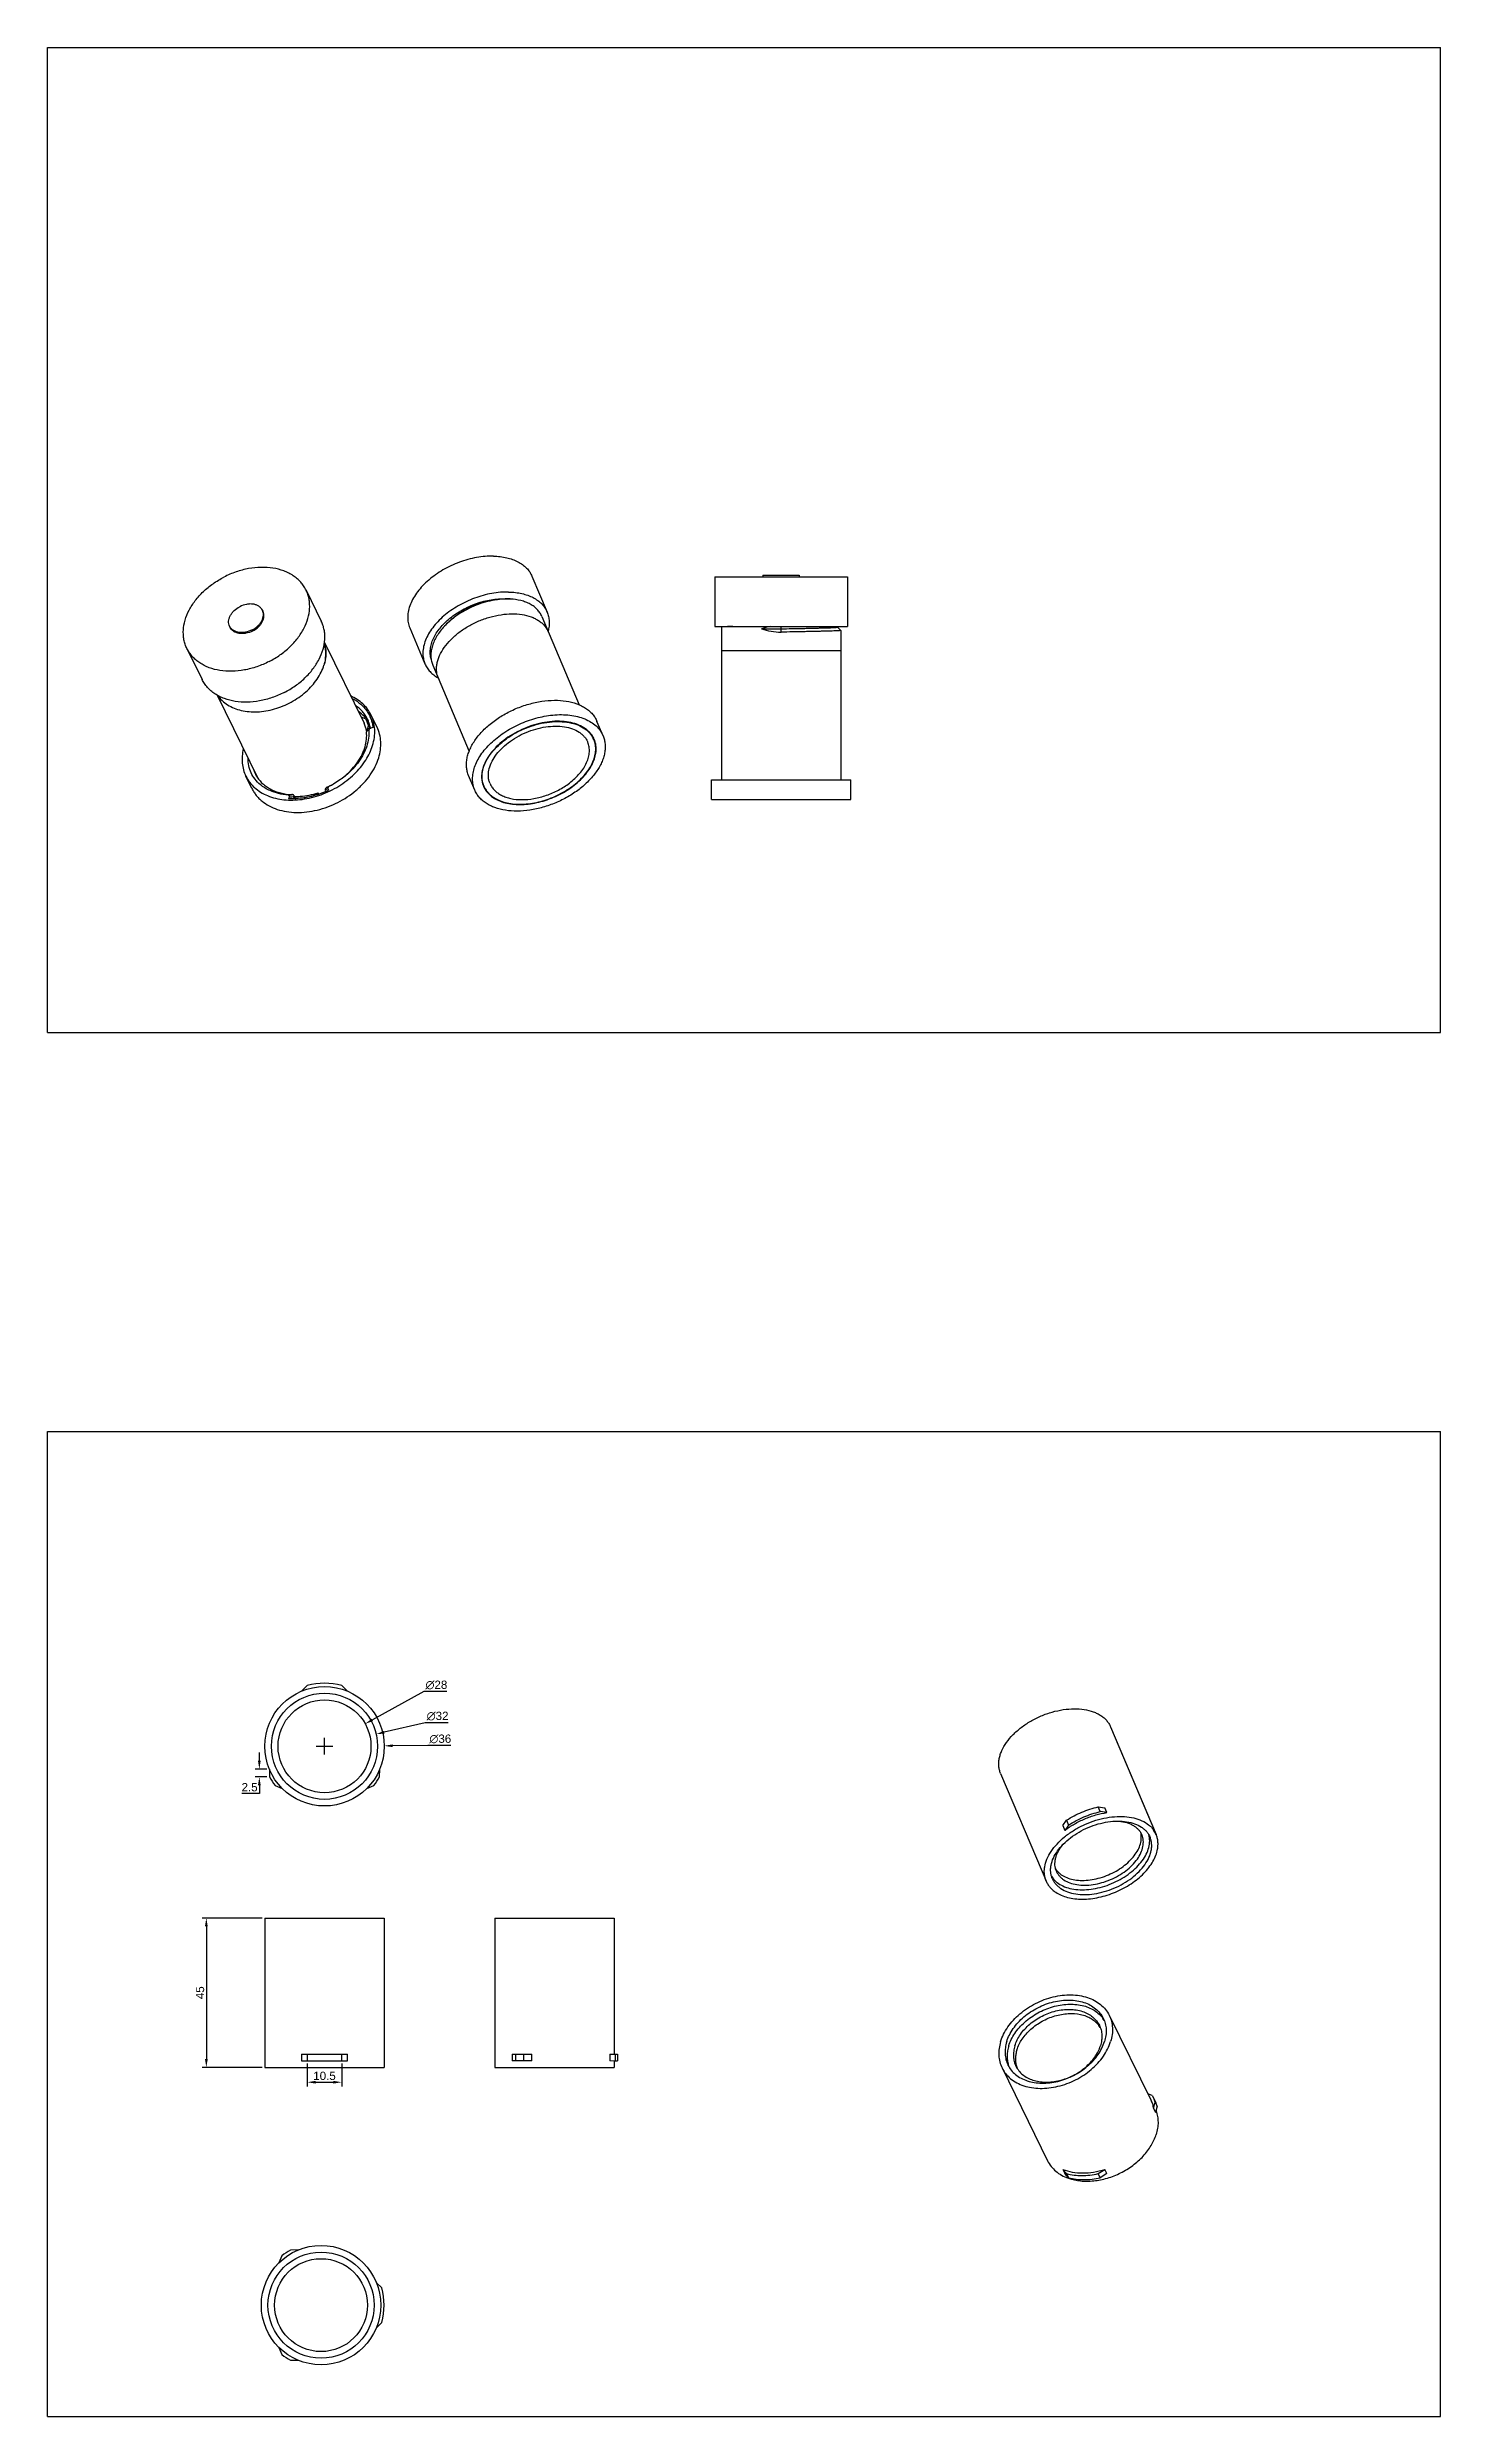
# Model space of a CAD drawing. Header units: millimetres. Extents: x 1074 to 3290, y 957 to 1671.
# Drawn here: x 1648 to 2068, y 957 to 1671 of the extents above; entities that cross this region are included whole.
import ezdxf

# ---------------------------------------------------------------- set-up
doc = ezdxf.new("R2010")
doc.units = ezdxf.units.MM
doc.layers.add('02___PRT_ALL_AXES', color=7, linetype='Continuous')
doc.layers.add('5.Thin line', color=7, linetype='Continuous', lineweight=0, true_color=0xc0c0c0)
doc.layers.add('Outline', color=7, linetype='Continuous', lineweight=30, true_color=0xffffff)
doc.layers.add('Outlines', color=7, linetype='Continuous', lineweight=30)
doc.styles.get("Standard").update_dxf_attribs({"font": 'arial.ttf'})
doc.dimstyles.new('ISO-25', dxfattribs={"dimscale": 0, "dimtxt": 2.5, "dimasz": 2.5, "dimexe": 1.254, "dimexo": 0.8, "dimtad": 1, "dimtoh": 1, "dimdec": 1, "dimrnd": 0.5, "dimdsep": 46, "dimtxsty": 'Standard', "dimcen": 2.5, "dimadec": 0, "dimazin": 0, "dimtfac": 1, "dimtdec": 1, "dimtofl": 0, "dimtmove": 0, "dimatfit": 3, "dimfxl": 1, "dimarcsym": 0})

msp = doc.modelspace()

# ---------------------------------------------------------------- blocks, each defined once
blk = doc.blocks.new('*D264')
at = {"layer": 'Defpoints', "color": 0, "transparency": 16777216}
for p in [(1713.87, 1106.89), (1696.25, 1061.89), (1713.87, 1061.89)]:
    blk.add_point(p, dxfattribs=at)
at = {"layer": 'Outline', "color": 0, "lineweight": -2, "transparency": 16777216}
for p, q in [((1713.07, 1106.89), (1694.99, 1106.89)), ((1696.25, 1104.39), (1696.25, 1064.39)), ((1713.07, 1061.89), (1694.99, 1061.89))]:
    blk.add_line(p, q, dxfattribs=at)
at = {"layer": 'Outline', "color": 0, "transparency": 16777216}
for points in [[(1695.83, 1104.39), (1696.67, 1104.39), (1696.25, 1106.89)], [(1695.83, 1064.39), (1696.67, 1064.39), (1696.25, 1061.89)]]:
    blk.add_solid(points, dxfattribs=at)
at = {"layer": 'Outline', "color": 0, "transparency": 16777216, "insert": (1694.35, 1084.39), "char_height": 2.5, "attachment_point": 5, "rotation": 90}
blk.add_mtext('45', dxfattribs=at)
blk = doc.blocks.new('*D265')
at = {"color": 0, "lineweight": -2, "transparency": 16777216}
for p, q in [((1726.68, 1063.09), (1726.68, 1056.16)), ((1729.18, 1057.42), (1734.56, 1057.42)), ((1737.06, 1063.09), (1737.06, 1056.16))]:
    blk.add_line(p, q, dxfattribs=at)
at = {"color": 0, "transparency": 16777216}
for points in [[(1729.18, 1057.83), (1729.18, 1057), (1726.68, 1057.42)], [(1734.56, 1057.83), (1734.56, 1057), (1737.06, 1057.42)]]:
    blk.add_solid(points, dxfattribs=at)
at = {"layer": 'Defpoints', "color": 0, "transparency": 16777216}
for p in [(1726.68, 1063.89), (1737.06, 1063.89), (1737.06, 1057.42)]:
    blk.add_point(p, dxfattribs=at)
at = {"color": 0, "transparency": 16777216, "insert": (1731.87, 1059.32), "char_height": 2.5, "attachment_point": 5}
blk.add_mtext('10.5', dxfattribs=at)
blk = doc.blocks.new('*D266')
at = {"color": 0, "lineweight": -2, "transparency": 16777216}
for p, q in [((1714.44, 1151.8), (1710.97, 1151.8)), ((1712.23, 1154.3), (1712.23, 1156.8)), ((1712.23, 1144.43), (1706.99, 1144.43)), ((1714.48, 1149.43), (1710.97, 1149.43)), ((1712.23, 1146.93), (1712.23, 1144.43))]:
    blk.add_line(p, q, dxfattribs=at)
at = {"color": 0, "transparency": 16777216}
for points in [[(1711.81, 1154.3), (1712.64, 1154.3), (1712.23, 1151.8)], [(1711.81, 1146.93), (1712.64, 1146.93), (1712.23, 1149.43)]]:
    blk.add_solid(points, dxfattribs=at)
at = {"layer": 'Defpoints', "color": 0, "transparency": 16777216}
for p in [(1715.24, 1151.8), (1712.23, 1149.43), (1715.28, 1149.43)]:
    blk.add_point(p, dxfattribs=at)
at = {"color": 0, "transparency": 16777216, "insert": (1709.29, 1146.33), "char_height": 2.5, "attachment_point": 5}
blk.add_mtext('2.5', dxfattribs=at)
blk = doc.blocks.new('*D268')
at = {"color": 0, "lineweight": -2, "transparency": 16777216}
for p, q in [((1729.37, 1158.68), (1734.37, 1158.68)), ((1731.87, 1156.18), (1731.87, 1161.18)), ((1763, 1158.92), (1752.37, 1158.84)), ((1769.93, 1158.92), (1763, 1158.92))]:
    blk.add_line(p, q, dxfattribs=at)
at = {"color": 0, "transparency": 16777216}
blk.add_solid([(1752.37, 1159.25), (1752.37, 1158.42), (1749.87, 1158.82)], dxfattribs=at)
at = {"layer": 'Defpoints', "color": 0, "transparency": 16777216}
for p in [(1713.87, 1158.55), (1749.87, 1158.82)]:
    blk.add_point(p, dxfattribs=at)
at = {"color": 0, "transparency": 16777216, "insert": (1766.78, 1160.89), "char_height": 2.5, "attachment_point": 5}
blk.add_mtext('∅36', dxfattribs=at)
blk = doc.blocks.new('*D269')
at = {"color": 0, "lineweight": -2, "transparency": 16777216}
for p, q in [((1762.2, 1165.79), (1749.88, 1162.91)), ((1769.1, 1165.79), (1762.2, 1165.79)), ((1729.37, 1158.68), (1734.37, 1158.68)), ((1731.87, 1156.18), (1731.87, 1161.18))]:
    blk.add_line(p, q, dxfattribs=at)
at = {"color": 0, "transparency": 16777216}
blk.add_solid([(1749.79, 1163.31), (1749.98, 1162.5), (1747.45, 1162.34)], dxfattribs=at)
at = {"layer": 'Defpoints', "color": 0, "transparency": 16777216}
for p in [(1747.45, 1162.34), (1716.29, 1155.03)]:
    blk.add_point(p, dxfattribs=at)
at = {"color": 0, "transparency": 16777216, "insert": (1765.96, 1167.77), "char_height": 2.5, "attachment_point": 5}
blk.add_mtext('∅32', dxfattribs=at)
blk = doc.blocks.new('*D270')
at = {"color": 0, "lineweight": -2, "transparency": 16777216}
for p, q in [((1761.82, 1175.18), (1746.32, 1166.64)), ((1768.75, 1175.18), (1761.82, 1175.18)), ((1729.37, 1158.68), (1734.37, 1158.68)), ((1731.87, 1156.18), (1731.87, 1161.18))]:
    blk.add_line(p, q, dxfattribs=at)
at = {"color": 0, "transparency": 16777216}
blk.add_solid([(1746.12, 1167.01), (1746.52, 1166.28), (1744.13, 1165.44)], dxfattribs=at)
at = {"layer": 'Defpoints', "color": 0, "transparency": 16777216}
for p in [(1744.13, 1165.44), (1719.61, 1151.93)]:
    blk.add_point(p, dxfattribs=at)
at = {"color": 0, "transparency": 16777216, "insert": (1765.6, 1177.15), "char_height": 2.5, "attachment_point": 5}
blk.add_mtext('∅28', dxfattribs=at)

# ---------------------------------------------------------------- dimensions: what is measured, and where the dimension line sits
for p1, p2, picture, middle in [((1719.61, 1151.93), (1744.13, 1165.44), '*D270', (1765.6, 1175.18)), ((1716.29, 1155.03), (1747.45, 1162.34), '*D269', (1762.2, 1165.79)), ((1713.87, 1158.55), (1749.87, 1158.82), '*D268', (1763, 1158.92))]:
    dim = msp.add_diameter_dim_2p(p1=p1, p2=p2, dimstyle='ISO-25', override={"dimscale": 1})
    dim.commit()
    dim.dimension.update_dxf_attribs({"geometry": picture, "text_midpoint": middle, "dimtype": 163})
dim = msp.add_linear_dim(base=(1712.23, 1149.43), p1=(1715.24, 1151.8), p2=(1715.28, 1149.43), angle=90, dimstyle='ISO-25', override={"dimscale": 1})
dim.commit()
dim.dimension.update_dxf_attribs({"geometry": '*D266', "text_midpoint": (1709.29, 1146.33)})
dim = msp.add_linear_dim(base=(1737.06, 1057.42), p1=(1726.68, 1063.89), p2=(1737.06, 1063.89), dimstyle='ISO-25', override={"dimscale": 1})
dim.commit()
dim.dimension.update_dxf_attribs({"geometry": '*D265', "text_midpoint": (1731.87, 1059.32)})
at = {"layer": 'Outline'}
dim = msp.add_linear_dim(base=(1696.25, 1061.89), p1=(1713.87, 1106.89), p2=(1713.87, 1061.89), angle=90, dimstyle='ISO-25', override={"dimscale": 1}, dxfattribs=at)
dim.commit()
dim.dimension.update_dxf_attribs({"geometry": '*D264', "text_midpoint": (1694.35, 1084.39)})

# ---------------------------------------------------------------- linework, layer by layer
at = {"color": 7, "linetype": 'Continuous'}
for p, q in [((1648.33, 1373.8), (1648.33, 1670.8)), ((1648.33, 1670.8), (2068.33, 1670.8)), ((2068.33, 1373.8), (2068.33, 1670.8)), ((1787.11, 1504.58), (1787.14, 1504.58)), ((1787.15, 1504.53), (1787.11, 1504.53)), ((1787.14, 1504.58), (1787.15, 1504.58)), ((1788.47, 1504.47), (1788.48, 1504.47)), ((1797.37, 1499.28), (1808.64, 1472.61)), ((1851.7, 1496.24), (1851.5, 1496.05)), ((1851.5, 1496.05), (1851.5, 1496.04)), ((1853.31, 1496.18), (1853.24, 1496.18)), ((1863.58, 1495.54), (1869.5, 1495.54)), ((1869.5, 1494.54), (1869.5, 1496.24)), ((1886.5, 1496.03), (1886.7, 1496.24)), ((1887.5, 1495.05), (1886.5, 1496.04)), ((1887.5, 1495.05), (1887.5, 1495.04)), ((1764.51, 1484.54), (1775.49, 1458.59)), ((1744.21, 1468.35), (1742.88, 1468.9)), ((1744.21, 1468.35), (1744.69, 1467.49)), ((1744.82, 1465.22), (1745.16, 1466.37)), ((1745.16, 1466.37), (1745.57, 1465.53)), ((1745.73, 1465.58), (1745.35, 1465.46)), ((1745.74, 1465.54), (1745.8, 1465.56)), ((1746.47, 1465.77), (1745.8, 1465.56)), ((1812.67, 1463.08), (1813.07, 1462.13)), ((1721.14, 1444.32), (1721.32, 1444.88)), ((1722.61, 1444.46), (1722.7, 1444.78)), ((1722.67, 1445.24), (1722.99, 1444.6)), ((1722.7, 1444.78), (1722.85, 1444.48)), ((1728.84, 1445.36), (1729.95, 1446.09)), ((1730.13, 1445.73), (1729.95, 1446.09)), ((1732.12, 1446.78), (1732.22, 1446.51)), ((1732.74, 1447.82), (1732.77, 1447.83)), ((1732.9, 1447.35), (1733.08, 1446.86)), ((1779.51, 1449.06), (1779.92, 1448.11)), ((1648.33, 1373.8), (2068.33, 1373.8)), ((1648.33, 956.61), (1648.33, 1253.61)), ((1648.33, 1253.61), (2068.33, 1253.61)), ((2068.33, 956.61), (2068.33, 1253.61)), ((1968.85, 1164.53), (1981.36, 1134.95)), ((1935.69, 1150.51), (1948.2, 1120.93)), ((1954.41, 1134.78), (1955.57, 1136.38)), ((1955.57, 1136.38), (1956.18, 1134.94)), ((1965.13, 1140.43), (1967.1, 1140.14)), ((1965.74, 1138.98), (1965.13, 1140.43)), ((1967.71, 1138.7), (1965.74, 1138.98)), ((1967.71, 1138.7), (1967.1, 1140.14)), ((1954.41, 1134.78), (1955.02, 1133.34)), ((1956.18, 1134.94), (1955.02, 1133.34)), ((1981.97, 1133.51), (1982.58, 1132.06)), ((1948.81, 1119.49), (1949.42, 1118.04)), ((1724.98, 1065.89), (1738.76, 1065.89)), ((1724.98, 1065.89), (1724.98, 1063.89)), ((1726.68, 1065.89), (1726.68, 1063.89)), ((1737.06, 1063.89), (1737.06, 1065.89)), ((1738.76, 1063.89), (1738.76, 1065.89)), ((1788.49, 1065.89), (1794.33, 1065.89)), ((1788.49, 1065.89), (1788.49, 1063.89)), ((1789.43, 1065.89), (1789.43, 1063.89)), ((1791.96, 1063.89), (1791.96, 1065.89)), ((1794.33, 1063.89), (1794.33, 1065.89)), ((1817.85, 1065.89), (1819.22, 1065.89)), ((1817.85, 1065.89), (1817.85, 1063.89)), ((1819.5, 1065.89), (1819.5, 1063.89)), ((1713.87, 1063.89), (1713.87, 1061.89)), ((1724.98, 1063.89), (1738.76, 1063.89)), ((1749.87, 1063.89), (1749.87, 1061.89)), ((1794.33, 1063.89), (1788.49, 1063.89)), ((1981.35, 1053.4), (1980.02, 1053.95)), ((1981.35, 1053.4), (1981.83, 1052.54)), ((1981.76, 1049.56), (1982.3, 1051.42)), ((1982.3, 1051.42), (1982.91, 1050.17)), ((1982.91, 1050.17), (1982.37, 1048.32)), ((1981.76, 1049.56), (1982.37, 1048.32)), ((1954.41, 1031.14), (1955.57, 1029.85)), ((1954.41, 1031.14), (1955.02, 1029.9)), ((1956.18, 1028.6), (1955.02, 1029.9)), ((1955.57, 1029.85), (1956.18, 1028.6)), ((1965.13, 1029.85), (1967.1, 1031.14)), ((1965.74, 1028.6), (1965.13, 1029.85)), ((1967.71, 1029.9), (1965.74, 1028.6)), ((1967.71, 1029.9), (1967.1, 1031.14)), ((1719.04, 1005.11), (1718.1, 1002.93)), ((1723.94, 1006.84), (1721.58, 1006.8)), ((1749.11, 995.39), (1747.46, 997.09)), ((1747.46, 983.32), (1749.11, 985.02)), ((1718.1, 977.48), (1719.04, 975.3)), ((1721.58, 973.61), (1723.94, 973.58)), ((1648.33, 956.61), (2068.33, 956.61))]:
    msp.add_line(p, q, dxfattribs=at)
for centre, radius, start, end in [((1786.29, 1485.3), 19.3, 87.54569, 89.72997), ((1786.33, 1486.28), 18.31, 85.40494, 87.42539), ((1786.35, 1487.03), 17.57, 85.29133, 87.4001), ((1786.4, 1487.25), 17.35, 83.16267, 85.39754), ((1786.46, 1488.27), 16.32, 82.1353, 85.32089), ((1786.49, 1488.03), 16.56, 82.27015, 83.11309), ((1860.11, 1322.29), 174.03, 91.70337, 92.23887), ((1735.26, 1462.87), 9.5, 11.57558, 26.0951), ((1785.54, 1324.32), 146.23, 106.00782, 106.28753), ((1735.77, 1463.11), 9.93, 19.12591, 26.12912), ((1794.05, 1273.19), 198.33, 104.09776, 104.28543), ((1752.46, 1443.09), 23.48, 107.62975, 108.24807), ((1736.4, 1461.88), 9.91, 21.73059, 26.13534), ((1800.51, 1252.94), 219.59, 104.24519, 104.44566), ((1806, 1460.85), 7.14, 13.6519, 16.21521), ((1719.57, 1455.93), 9.48, 198.59037, 206.12686), ((1719.54, 1455.92), 9.45, 206.14233, 210.38458), ((1719.76, 1457.2), 11.27, 229.97281, 230.23183), ((1716.77, 1504.75), 59.46, 273.97926, 275.31231), ((1716.12, 1503.46), 59.35, 274.86069, 276.27907), ((1717.3, 1505.24), 60.5, 273.81183, 275.14887), ((1722.51, 1444.36), 0.528, 13.54864, 26.08043), ((1722.01, 1470.8), 25.85, 292.90275, 294.89628), ((1723.29, 1469.53), 24.69, 291.18849, 293.3409), ((1721.05, 1472.53), 28.35, 293.23219, 295.10951), ((1681.06, 1557.39), 121.14, 295.14018, 295.25372), ((1723.31, 1469.61), 23.74, 292.81657, 293.39525), ((1722.03, 1470.53), 25.1, 295.25529, 296.68294), ((1722.62, 1471.22), 25.49, 293.46601, 294.81225), ((1785.77, 1452.3), 7.15, 209.75856, 212.59031), ((1785.84, 1452.35), 7.23, 212.59004, 214.87633), ((1972.92, 1048.16), 9.93, 19.12591, 26.12912), ((1973.53, 1046.92), 9.93, 19.12591, 26.12912), ((1730.83, 990.21), 19, 119.15301, 128.34699), ((1730.83, 990.21), 19, 344.15301, 15.84699), ((1730.83, 990.21), 19, 231.65301, 240.84699)]:
    msp.add_arc(centre, radius, start, end, dxfattribs=at)
for centre, major_axis, start_param, end_param in [((1869.5, 1478.54), (0, 18), 0.176345, 0.334896), ((1869.5, 1512.54), (17.82, -2.57), -1.762667, -1.427771)]:
    msp.add_ellipse(centre, major_axis=major_axis, ratio=1, start_param=start_param, end_param=end_param, dxfattribs=at)
for points, knots in [([(1764.01, 1486.42), (1763.87, 1486.89), (1763.69, 1487.88), (1763.73, 1489.42), (1764.06, 1491.02), (1764.67, 1492.63), (1765.56, 1494.24), (1766.71, 1495.82), (1768.09, 1497.34), (1769.7, 1498.77), (1771.49, 1500.09), (1774.09, 1501.69), (1776.92, 1502.96), (1779.86, 1503.86), (1782.06, 1504.33), (1784.24, 1504.59), (1785.68, 1504.62), (1786.38, 1504.6)], [0, 0, 0, 0, 0.045386, 0.092549, 0.142382, 0.195483, 0.252143, 0.312379, 0.375975, 0.442529, 0.511491, 0.582199, 0.725709, 0.797042, 0.867006, 0.934872, 1, 1, 1, 1]), ([(1787.79, 1504.5), (1786.91, 1504.54), (1785.1, 1504.5), (1782.37, 1504.11), (1779.59, 1503.4), (1776.85, 1502.39), (1774.22, 1501.11), (1771.76, 1499.58), (1769.55, 1497.85), (1768.24, 1496.56), (1767.64, 1495.89)], [0, 0, 0, 0, 0.116658, 0.239522, 0.366887, 0.496778, 0.627083, 0.755683, 0.880575, 1, 1, 1, 1]), ([(1768.09, 1496.39), (1768.65, 1497.03), (1769.89, 1498.25), (1771.98, 1499.88), (1774.3, 1501.33), (1776.79, 1502.54), (1779.38, 1503.49), (1782, 1504.16), (1784.58, 1504.53), (1786.29, 1504.57), (1787.11, 1504.53)], [0, 0, 0, 0, 0.119506, 0.244457, 0.373094, 0.503412, 0.633291, 0.76062, 0.883425, 1, 1, 1, 1]), ([(1797.37, 1499.28), (1797.21, 1499.66), (1796.81, 1500.4), (1796.01, 1501.39), (1795.03, 1502.26), (1793.86, 1503), (1792.54, 1503.61), (1790.52, 1504.23), (1788.9, 1504.45), (1787.79, 1504.5)], [0, 0, 0, 0, 0.107212, 0.216661, 0.330304, 0.449739, 0.576059, 0.709882, 1, 1, 1, 1]), ([(1767.64, 1495.89), (1766.85, 1495), (1765.8, 1493.59), (1764.78, 1491.56), (1764.25, 1490.08), (1763.95, 1488.61), (1763.89, 1487.19), (1764.06, 1485.82), (1764.34, 1484.96), (1764.51, 1484.54)], [0, 0, 0, 0, 0.288086, 0.421592, 0.547952, 0.667713, 0.781897, 0.892029, 1, 1, 1, 1]), ([(1853.24, 1496.18), (1853.11, 1496.18), (1852.87, 1496.17), (1852.53, 1496.15), (1852.24, 1496.13), (1851.99, 1496.12), (1851.82, 1496.1), (1851.71, 1496.09), (1851.64, 1496.08), (1851.59, 1496.07), (1851.55, 1496.06), (1851.52, 1496.06), (1851.51, 1496.05), (1851.5, 1496.05)], [0, 0, 0, 0, 0.222205, 0.417469, 0.585227, 0.725029, 0.836521, 0.881555, 0.919425, 0.950134, 0.973705, 0.990221, 1, 1, 1, 1]), ([(1869.5, 1495.54), (1870.59, 1495.56), (1872.74, 1495.6), (1875.38, 1495.65), (1877.4, 1495.69), (1878.82, 1495.72), (1880.14, 1495.75), (1881.37, 1495.79), (1882.49, 1495.82), (1883.48, 1495.85), (1884.23, 1495.87), (1884.76, 1495.89), (1885.1, 1495.91), (1885.41, 1495.92), (1885.68, 1495.94), (1885.91, 1495.96), (1886.1, 1495.97), (1886.26, 1495.99), (1886.36, 1496), (1886.43, 1496.01), (1886.46, 1496.02), (1886.48, 1496.02), (1886.49, 1496.03), (1886.5, 1496.03)], [0, 0, 0, 0, 0.192715, 0.37819, 0.466029, 0.549488, 0.627782, 0.700176, 0.765991, 0.824608, 0.875477, 0.897855, 0.918124, 0.936236, 0.952151, 0.96583, 0.977245, 0.986372, 0.993194, 0.995741, 0.997715, 0.999125, 1, 1, 1, 1]), ([(1887.5, 1495.04), (1887.5, 1495.04), (1887.49, 1495.03), (1887.47, 1495.02), (1887.45, 1495.02), (1887.39, 1495), (1887.29, 1494.99), (1887.14, 1494.98), (1886.95, 1494.96), (1886.71, 1494.94), (1886.43, 1494.93), (1886.12, 1494.91), (1885.76, 1494.9), (1885.2, 1494.88), (1884.42, 1494.85), (1883.37, 1494.82), (1882.19, 1494.79), (1880.88, 1494.76), (1879.47, 1494.73), (1877.96, 1494.7), (1876.37, 1494.66), (1874.71, 1494.63), (1872.41, 1494.59), (1870.67, 1494.56), (1869.5, 1494.54)], [0, 0, 0, 0, 0.000528, 0.00153, 0.003095, 0.005244, 0.011311, 0.019739, 0.03052, 0.043629, 0.059036, 0.076707, 0.096598, 0.118663, 0.1691, 0.227533, 0.2934, 0.366068, 0.444838, 0.528951, 0.617601, 0.709933, 0.805052, 1, 1, 1, 1]), ([(1740.07, 1474.64), (1740.52, 1474.41), (1741.38, 1473.92), (1742.56, 1473.04), (1743.61, 1472.06), (1744.51, 1470.97), (1745.26, 1469.78), (1745.84, 1468.51), (1746.26, 1467.17), (1746.42, 1466.24), (1746.47, 1465.77)], [0, 0, 0, 0, 0.132042, 0.260518, 0.386063, 0.509444, 0.63156, 0.753368, 0.875881, 1, 1, 1, 1]), ([(1744.83, 1468.33), (1744.63, 1468.74), (1744.17, 1469.54), (1743.32, 1470.64), (1742.32, 1471.63), (1741.56, 1472.21), (1741.17, 1472.48)], [0, 0, 0, 0, 0.24491, 0.491946, 0.74307, 1, 1, 1, 1]), ([(1733.3, 1448.1), (1735.04, 1448.98), (1737.48, 1450.58), (1740.22, 1453.21), (1741.92, 1455.34), (1743.24, 1457.58), (1744.14, 1459.89), (1744.61, 1462.2), (1744.61, 1463.74), (1744.53, 1464.48)], [0, 0, 0, 0, 0.277318, 0.411769, 0.541357, 0.665106, 0.782555, 0.893883, 1, 1, 1, 1]), ([(1745.21, 1464.88), (1745.26, 1464.11), (1745.2, 1462.52), (1744.64, 1460.14), (1743.65, 1457.77), (1742.24, 1455.47), (1740.46, 1453.3), (1737.62, 1450.61), (1735.1, 1448.97), (1733.32, 1448.08)], [0, 0, 0, 0, 0.106552, 0.218375, 0.336212, 0.460134, 0.589643, 0.723777, 1, 1, 1, 1]), ([(1745.27, 1467.33), (1744.87, 1467.97), (1743.92, 1469.19), (1742.73, 1470.18), (1742.08, 1470.62)], [0, 0, 0, 0, 0.492292, 1, 1, 1, 1]), ([(1744.53, 1464.68), (1744.53, 1464.66), (1744.52, 1464.59), (1744.52, 1464.53), (1744.53, 1464.48)], [0, 0, 0, 0, 0.268292, 1, 1, 1, 1]), ([(1745.11, 1465.38), (1745.03, 1465.36), (1744.88, 1465.29), (1744.69, 1465.12), (1744.57, 1464.92), (1744.53, 1464.76), (1744.53, 1464.68)], [0, 0, 0, 0, 0.258634, 0.510525, 0.756601, 1, 1, 1, 1]), ([(1745.73, 1465.58), (1745.64, 1466.06), (1745.41, 1467), (1745.04, 1467.9), (1744.83, 1468.33)], [0, 0, 0, 0, 0.502318, 1, 1, 1, 1]), ([(1745.8, 1465.56), (1745.71, 1465.53), (1745.55, 1465.46), (1745.35, 1465.3), (1745.23, 1465.1), (1745.21, 1464.95), (1745.21, 1464.88)], [0, 0, 0, 0, 0.275233, 0.543412, 0.785259, 1, 1, 1, 1]), ([(1712.51, 1448.57), (1711.93, 1449.06), (1710.87, 1450.15), (1709.68, 1452.09), (1708.96, 1454.25), (1708.81, 1455.77), (1708.81, 1456.54)], [0, 0, 0, 0, 0.252071, 0.498921, 0.746337, 1, 1, 1, 1]), ([(1711.39, 1451.14), (1711.63, 1450.73), (1712.18, 1449.94), (1713.17, 1448.87), (1714.33, 1447.94), (1715.65, 1447.15), (1717.1, 1446.5), (1719.23, 1445.84), (1720.92, 1445.61), (1722.07, 1445.56)], [0, 0, 0, 0, 0.113511, 0.228791, 0.346875, 0.468602, 0.594577, 0.725147, 1, 1, 1, 1]), ([(1715.45, 1446.75), (1714.92, 1446.99), (1713.91, 1447.52), (1712.98, 1448.18), (1712.55, 1448.54)], [0, 0, 0, 0, 0.508583, 1, 1, 1, 1]), ([(1720.89, 1445.43), (1719.93, 1445.51), (1718.07, 1445.79), (1716.28, 1446.38), (1715.45, 1446.75)], [0, 0, 0, 0, 0.51405, 1, 1, 1, 1]), ([(1721.32, 1444.88), (1721.33, 1444.92), (1721.35, 1444.98), (1721.35, 1445.09), (1721.33, 1445.18), (1721.28, 1445.27), (1721.21, 1445.34), (1721.12, 1445.39), (1721.01, 1445.42), (1720.93, 1445.43), (1720.89, 1445.43)], [0, 0, 0, 0, 0.127805, 0.249687, 0.366554, 0.481782, 0.600285, 0.725895, 0.859502, 1, 1, 1, 1]), ([(1732.23, 1446.48), (1730.45, 1445.71), (1726.81, 1444.57), (1722.99, 1444.24), (1721.14, 1444.32)], [0, 0, 0, 0, 0.511988, 1, 1, 1, 1]), ([(1722.27, 1445.55), (1722.26, 1445.55), (1722.19, 1445.55), (1722.12, 1445.56), (1722.07, 1445.56)], [0, 0, 0, 0, 0.227026, 1, 1, 1, 1]), ([(1722.65, 1445.27), (1722.63, 1445.31), (1722.59, 1445.38), (1722.5, 1445.47), (1722.39, 1445.52), (1722.31, 1445.54), (1722.27, 1445.55)], [0, 0, 0, 0, 0.262724, 0.511499, 0.754442, 1, 1, 1, 1]), ([(1722.61, 1444.46), (1724.22, 1444.46), (1727.52, 1444.84), (1730.67, 1445.85), (1732.22, 1446.51)], [0, 0, 0, 0, 0.489754, 1, 1, 1, 1]), ([(1722.73, 1444.99), (1722.72, 1445.02), (1722.71, 1445.11), (1722.69, 1445.21), (1722.65, 1445.27)], [0, 0, 0, 0, 0.262822, 1, 1, 1, 1]), ([(1722.7, 1444.78), (1722.71, 1444.79), (1722.73, 1444.86), (1722.73, 1444.94), (1722.73, 1444.99)], [0, 0, 0, 0, 0.242881, 1, 1, 1, 1]), ([(1722.76, 1445.02), (1723.35, 1445.01), (1725.78, 1445.05), (1728.2, 1445.53), (1729.95, 1446.09)], [0, 0, 0, 0, 0.242288, 1, 1, 1, 1]), ([(1732.52, 1447.73), (1732.45, 1447.69), (1732.32, 1447.61), (1732.16, 1447.43), (1732.08, 1447.21), (1732.07, 1447.06), (1732.08, 1446.98)], [0, 0, 0, 0, 0.259263, 0.509686, 0.754725, 1, 1, 1, 1]), ([(1732.08, 1446.98), (1732.08, 1446.96), (1732.09, 1446.9), (1732.1, 1446.83), (1732.12, 1446.78)], [0, 0, 0, 0, 0.268751, 1, 1, 1, 1]), ([(1733.32, 1448.08), (1733.24, 1448.04), (1733.09, 1447.95), (1732.95, 1447.79), (1732.88, 1447.65), (1732.86, 1447.51), (1732.88, 1447.41), (1732.9, 1447.35)], [0, 0, 0, 0, 0.284901, 0.55235, 0.674527, 0.788478, 1, 1, 1, 1]), ([(1955.02, 1133.34), (1955.93, 1134.03), (1957.87, 1135.31), (1961, 1136.87), (1964.3, 1138.03), (1966.57, 1138.53), (1967.71, 1138.7)], [0, 0, 0, 0, 0.247057, 0.5, 0.752943, 1, 1, 1, 1]), ([(1980.94, 1052.1), (1981.13, 1051.7), (1981.47, 1050.87), (1981.68, 1050), (1981.76, 1049.56)], [0, 0, 0, 0, 0.497668, 1, 1, 1, 1]), ([(1954.41, 1031.14), (1955.33, 1030.77), (1957.32, 1030.23), (1960.48, 1029.98), (1963.79, 1030.26), (1966, 1030.79), (1967.1, 1031.14)], [0, 0, 0, 0, 0.230136, 0.474957, 0.732696, 1, 1, 1, 1]), ([(1955.57, 1029.85), (1957.07, 1029.46), (1959.45, 1029.19), (1962.66, 1029.38), (1964.31, 1029.66), (1965.13, 1029.85)], [0, 0, 0, 0, 0.481585, 0.737026, 1, 1, 1, 1]), ([(1956.18, 1028.6), (1957.68, 1028.21), (1960.06, 1027.95), (1963.27, 1028.14), (1964.92, 1028.42), (1965.74, 1028.6)], [0, 0, 0, 0, 0.481585, 0.737026, 1, 1, 1, 1])]:
    msp.add_open_spline(points, degree=3, knots=knots, dxfattribs=at)
for points in [[(1955.57, 1136.38), (1957.03, 1137.33), (1960.12, 1138.95), (1963.44, 1140.04), (1965.13, 1140.43)], [(1956.18, 1134.94), (1957.64, 1135.89), (1960.73, 1137.51), (1964.05, 1138.59), (1965.74, 1138.98)]]:
    msp.add_open_spline(points, degree=3, dxfattribs=at)
at = {"layer": '02___PRT_ALL_AXES', "color": 7, "linetype": 'Continuous'}
for p, q in [((1726.31, 1507.21), (1730.88, 1497.89)), ((1794.42, 1511.39), (1798.99, 1500.57)), ((1849.5, 1511.24), (1849.5, 1496.24)), ((1849.5, 1511.24), (1889.5, 1511.24)), ((1864, 1511.74), (1864, 1511.24)), ((1864, 1511.74), (1875, 1511.74)), ((1875, 1511.74), (1875, 1511.24)), ((1889.5, 1511.24), (1889.5, 1496.24)), ((1713.14, 1501.14), (1713.29, 1500.82)), ((1703.26, 1496.29), (1703.42, 1495.98)), ((1757.58, 1495.81), (1762.15, 1484.99)), ((1797.37, 1499.28), (1808.64, 1472.61)), ((1849.5, 1496.24), (1889.5, 1496.24)), ((1851.5, 1496.04), (1851.5, 1450.04)), ((1887.5, 1495.04), (1887.5, 1450.04)), ((1690.4, 1489.59), (1694.97, 1480.27)), ((1731.85, 1491.38), (1743.79, 1467.05)), ((1851.5, 1489.04), (1887.5, 1489.04)), ((1764.51, 1484.54), (1766.19, 1480.58)), ((1699.53, 1475.53), (1711.82, 1450.48)), ((1744.69, 1467.49), (1745.3, 1466.24)), ((1747.71, 1465.88), (1745.87, 1469.61)), ((1815.84, 1463.3), (1814.01, 1467.63)), ((1812.67, 1463.08), (1813.07, 1462.13)), ((1813.19, 1462.18), (1813.18, 1462.19)), ((1813.2, 1462.16), (1813.19, 1462.18)), ((1710, 1447.38), (1708.17, 1451.11)), ((1777.15, 1446.94), (1775.32, 1451.27)), ((1848.5, 1450.04), (1890.5, 1450.04)), ((1848.5, 1444.04), (1848.5, 1450.04)), ((1890.5, 1444.04), (1890.5, 1450.04)), ((1779.8, 1448.07), (1779.8, 1448.06)), ((1779.8, 1448.06), (1779.81, 1448.05)), ((1848.5, 1444.04), (1890.5, 1444.04)), ((1968.85, 1164.53), (1982.58, 1132.06)), ((1948.2, 1120.93), (1948.81, 1119.49)), ((1951.39, 1118.97), (1951.4, 1118.96)), ((1968.43, 1077.58), (1980.94, 1052.1)), ((1713.87, 1065.89), (1713.87, 1063.89)), ((1819.22, 1063.89), (1819.22, 1061.89)), ((1936.11, 1061.72), (1949.84, 1033.75)), ((1981.83, 1052.54), (1982.44, 1051.29))]:
    msp.add_line(p, q, dxfattribs=at)
for centre, radius in [((1731.87, 1158.68), 16), ((1730.83, 990.21), 18), ((1730.83, 990.21), 16), ((1730.83, 990.21), 14)]:
    msp.add_circle(centre, radius, dxfattribs=at)
for centre, radius, start, end in [((1788.18, 1497.77), 11.47, 344.90699, 345.11817), ((1722.64, 1488.32), 9.61, 12.99651, 16.92386), ((1722.52, 1488.29), 9.74, 11.95354, 13.00422), ((1722.21, 1488.23), 10.05, 3.15565, 11.92944), ((1720.41, 1488.25), 11.86, 351.07946, 353.70043), ((1721.1, 1488.19), 11.16, 353.63828, 0.31234), ((1721.66, 1488.19), 10.61, 0.32315, 3.22934), ((1806.55, 1459.36), 7.08, 22.98712, 35.59918), ((1806.67, 1459.42), 7.08, 23.06, 35.67075), ((1806.71, 1459.44), 7.03, 16.97562, 22.78588), ((1806.55, 1459.39), 7.2, 10.73393, 16.95745), ((1786.38, 1450.83), 7.14, 190.2158, 202.72669), ((1976.05, 1129.3), 7.08, 22.98712, 35.59918), ((1956.5, 1122.76), 6.37, 210.19006, 216.57177), ((1959.41, 1070.06), 7.41, 31.56512, 36.89433), ((1959.67, 1071.73), 8.44, 30.88589, 35.56228), ((1946.09, 1065.07), 8.44, 196.71336, 201.32119), ((1947.58, 1064.25), 7.41, 195.38098, 200.63197)]:
    msp.add_arc(centre, radius, start, end, dxfattribs=at)
for points, knots in [([(1726.31, 1507.21), (1726.1, 1507.64), (1725.61, 1508.48), (1724.71, 1509.63), (1723.65, 1510.67), (1722.43, 1511.59), (1721.08, 1512.37), (1719.08, 1513.24), (1716.28, 1513.95), (1712.69, 1514.16), (1708.94, 1513.77), (1705.16, 1512.77), (1702.73, 1511.74), (1701.55, 1511.13)], [0, 0, 0, 0, 0.052012, 0.104494, 0.157883, 0.212563, 0.268839, 0.326934, 0.448866, 0.578605, 0.715074, 0.856357, 1, 1, 1, 1]), ([(1782.8, 1517.45), (1781.97, 1517.46), (1780.27, 1517.4), (1777.7, 1517.06), (1775.09, 1516.46), (1772.51, 1515.63), (1769.99, 1514.58), (1767.58, 1513.32), (1765.33, 1511.88), (1763.27, 1510.29), (1761.46, 1508.57), (1759.9, 1506.76), (1758.65, 1504.89), (1757.72, 1502.99), (1757.13, 1501.09), (1756.89, 1499.24), (1757.02, 1497.46), (1757.35, 1496.34), (1757.58, 1495.81)], [0, 0, 0, 0, 0.06609, 0.134875, 0.205686, 0.277761, 0.350285, 0.422425, 0.493364, 0.562334, 0.628655, 0.691774, 0.751307, 0.807093, 0.859245, 0.908201, 0.95475, 1, 1, 1, 1]), ([(1782.8, 1517.45), (1783.48, 1517.43), (1784.83, 1517.35), (1786.76, 1517.02), (1788.55, 1516.51), (1790.16, 1515.81), (1791.58, 1514.94), (1792.78, 1513.91), (1793.75, 1512.73), (1794.23, 1511.84), (1794.42, 1511.39)], [0, 0, 0, 0, 0.148996, 0.290689, 0.424745, 0.551222, 0.670661, 0.784128, 0.893223, 1, 1, 1, 1]), ([(1690.4, 1489.59), (1690.19, 1490.01), (1689.84, 1490.88), (1689.48, 1492.24), (1689.3, 1493.67), (1689.3, 1495.65), (1689.76, 1498.22), (1691, 1501.25), (1692.88, 1504.16), (1695.32, 1506.85), (1698.23, 1509.23), (1700.41, 1510.55), (1701.55, 1511.13)], [0, 0, 0, 0, 0.052271, 0.104986, 0.158559, 0.213358, 0.327563, 0.449247, 0.578594, 0.714722, 0.855936, 1, 1, 1, 1]), ([(1715.15, 1485.67), (1716.3, 1486.26), (1718.48, 1487.57), (1721.39, 1489.95), (1723.83, 1492.64), (1725.7, 1495.55), (1726.94, 1498.58), (1727.41, 1501.15), (1727.41, 1503.13), (1727.23, 1504.56), (1726.87, 1505.93), (1726.51, 1506.79), (1726.31, 1507.21)], [0, 0, 0, 0, 0.144064, 0.285278, 0.421406, 0.550753, 0.672437, 0.786642, 0.841441, 0.895014, 0.947729, 1, 1, 1, 1]), ([(1703.26, 1496.29), (1703.15, 1496.52), (1702.98, 1497.02), (1702.94, 1497.83), (1703.09, 1498.66), (1703.43, 1499.5), (1703.95, 1500.3), (1704.85, 1501.3), (1705.71, 1501.9), (1706.33, 1502.21)], [0, 0, 0, 0, 0.104877, 0.213166, 0.327506, 0.449332, 0.578831, 0.715119, 1, 1, 1, 1]), ([(1713.14, 1501.14), (1713.02, 1501.37), (1712.72, 1501.82), (1712.08, 1502.37), (1711.29, 1502.76), (1710.38, 1502.99), (1709.39, 1503.05), (1708, 1502.9), (1706.97, 1502.54), (1706.33, 1502.21)], [0, 0, 0, 0, 0.104397, 0.212397, 0.326743, 0.448847, 0.57877, 0.715434, 1, 1, 1, 1]), ([(1710.07, 1495.21), (1710.69, 1495.53), (1711.55, 1496.13), (1712.46, 1497.13), (1712.97, 1497.93), (1713.31, 1498.76), (1713.47, 1499.6), (1713.42, 1500.4), (1713.25, 1500.9), (1713.14, 1501.14)], [0, 0, 0, 0, 0.284881, 0.421169, 0.550668, 0.672494, 0.786834, 0.895123, 1, 1, 1, 1]), ([(1710.22, 1494.9), (1710.84, 1495.22), (1711.7, 1495.82), (1712.61, 1496.82), (1713.13, 1497.62), (1713.47, 1498.45), (1713.62, 1499.29), (1713.57, 1500.09), (1713.4, 1500.59), (1713.29, 1500.82)], [0, 0, 0, 0, 0.284881, 0.421169, 0.550668, 0.672494, 0.786834, 0.895123, 1, 1, 1, 1]), ([(1787.37, 1506.62), (1786.54, 1506.64), (1784.84, 1506.58), (1782.27, 1506.24), (1779.67, 1505.64), (1777.09, 1504.81), (1774.57, 1503.75), (1772.16, 1502.49), (1769.91, 1501.06), (1767.85, 1499.46), (1766.03, 1497.75), (1764.48, 1495.93), (1763.23, 1494.06), (1762.3, 1492.16), (1761.71, 1490.27), (1761.47, 1488.41), (1761.6, 1486.64), (1761.93, 1485.52), (1762.15, 1484.99)], [0, 0, 0, 0, 0.06609, 0.134875, 0.205686, 0.277761, 0.350285, 0.422425, 0.493364, 0.562334, 0.628655, 0.691774, 0.751307, 0.807093, 0.859245, 0.908201, 0.95475, 1, 1, 1, 1]), ([(1766.19, 1480.58), (1766.05, 1480.91), (1765.81, 1481.62), (1765.63, 1482.73), (1765.61, 1483.89), (1765.76, 1485.08), (1766.08, 1486.29), (1766.72, 1487.96), (1767.94, 1490.04), (1769.93, 1492.37), (1772.4, 1494.52), (1775.25, 1496.4), (1778.38, 1497.96), (1781.68, 1499.12), (1785.02, 1499.86), (1788.28, 1500.13), (1791.34, 1499.93), (1793.68, 1499.36), (1795.33, 1498.66), (1796.42, 1498.04), (1797.38, 1497.32), (1798.19, 1496.5), (1798.86, 1495.59), (1799.21, 1494.93), (1799.35, 1494.6)], [0, 0, 0, 0, 0.023689, 0.047741, 0.07247, 0.098159, 0.12502, 0.153195, 0.213671, 0.279614, 0.350234, 0.424234, 0.5, 0.575766, 0.649766, 0.720386, 0.786329, 0.846805, 0.87498, 0.901841, 0.92753, 0.952259, 0.976311, 1, 1, 1, 1]), ([(1787.37, 1506.62), (1788.06, 1506.61), (1789.4, 1506.52), (1791.34, 1506.2), (1793.12, 1505.69), (1794.74, 1504.99), (1796.16, 1504.12), (1797.36, 1503.09), (1798.32, 1501.9), (1798.8, 1501.02), (1798.99, 1500.57)], [0, 0, 0, 0, 0.148996, 0.290689, 0.424745, 0.551222, 0.670661, 0.784128, 0.893223, 1, 1, 1, 1]), ([(1798.99, 1500.57), (1799.18, 1500.14), (1799.46, 1499.24), (1799.65, 1497.81), (1799.59, 1496.32), (1799.4, 1495.32), (1799.27, 1494.82)], [0, 0, 0, 0, 0.239019, 0.482706, 0.73525, 1, 1, 1, 1]), ([(1710.07, 1495.21), (1709.43, 1494.88), (1708.4, 1494.52), (1707.01, 1494.38), (1706.02, 1494.44), (1705.11, 1494.67), (1704.33, 1495.06), (1703.69, 1495.6), (1703.38, 1496.05), (1703.26, 1496.29)], [0, 0, 0, 0, 0.284566, 0.42123, 0.551153, 0.673257, 0.787603, 0.895603, 1, 1, 1, 1]), ([(1710.22, 1494.9), (1709.58, 1494.57), (1708.55, 1494.21), (1707.16, 1494.07), (1706.17, 1494.13), (1705.27, 1494.36), (1704.48, 1494.75), (1703.84, 1495.29), (1703.53, 1495.74), (1703.42, 1495.98)], [0, 0, 0, 0, 0.284566, 0.42123, 0.551153, 0.673257, 0.787603, 0.895603, 1, 1, 1, 1]), ([(1719.73, 1476.35), (1720.87, 1476.93), (1723.05, 1478.25), (1725.97, 1480.63), (1728.41, 1483.32), (1730.28, 1486.23), (1731.52, 1489.26), (1731.99, 1491.82), (1731.98, 1493.81), (1731.8, 1495.23), (1731.44, 1496.6), (1731.09, 1497.47), (1730.88, 1497.89)], [0, 0, 0, 0, 0.144064, 0.285278, 0.421406, 0.550753, 0.672437, 0.786642, 0.841441, 0.895014, 0.947729, 1, 1, 1, 1]), ([(1715.15, 1485.67), (1713.98, 1485.06), (1711.55, 1484.03), (1707.77, 1483.04), (1704.02, 1482.64), (1700.42, 1482.86), (1697.63, 1483.56), (1695.63, 1484.43), (1694.27, 1485.22), (1693.06, 1486.13), (1692, 1487.17), (1691.1, 1488.32), (1690.61, 1489.16), (1690.4, 1489.59)], [0, 0, 0, 0, 0.143643, 0.284926, 0.421395, 0.551134, 0.673066, 0.731161, 0.787437, 0.842117, 0.895506, 0.947988, 1, 1, 1, 1]), ([(1731.83, 1491.15), (1731.99, 1490.65), (1732.22, 1489.59), (1732.31, 1487.96), (1732.15, 1486.27), (1731.88, 1485.16), (1731.7, 1484.6)], [0, 0, 0, 0, 0.239177, 0.484133, 0.737183, 1, 1, 1, 1]), ([(1732.13, 1486.41), (1732.1, 1486.26), (1732, 1485.65), (1731.84, 1485.05), (1731.7, 1484.6)], [0, 0, 0, 0, 0.246272, 1, 1, 1, 1]), ([(1719.73, 1476.35), (1718.55, 1475.74), (1716.12, 1474.71), (1712.35, 1473.71), (1708.59, 1473.31), (1705, 1473.53), (1702.21, 1474.24), (1700.2, 1475.11), (1698.85, 1475.89), (1697.63, 1476.81), (1696.57, 1477.85), (1695.67, 1479), (1695.19, 1479.84), (1694.97, 1480.27)], [0, 0, 0, 0, 0.143643, 0.284926, 0.421395, 0.551134, 0.673066, 0.731161, 0.787437, 0.842117, 0.895506, 0.947988, 1, 1, 1, 1]), ([(1699.71, 1475.42), (1700.09, 1474.87), (1700.99, 1473.84), (1702.65, 1472.56), (1704.6, 1471.57), (1707.57, 1470.64), (1710.86, 1470.38), (1714.23, 1470.74), (1716.83, 1471.34), (1719.39, 1472.23), (1722.65, 1473.79), (1725.62, 1475.85), (1728.11, 1478.33), (1729.67, 1480.32), (1730.89, 1482.41), (1731.48, 1483.87), (1731.7, 1484.6)], [0, 0, 0, 0, 0.050927, 0.103559, 0.158598, 0.216453, 0.340505, 0.406467, 0.474289, 0.543305, 0.612777, 0.749828, 0.816193, 0.880249, 0.941583, 1, 1, 1, 1]), ([(1762.15, 1484.99), (1762.33, 1484.56), (1762.78, 1483.72), (1763.68, 1482.59), (1764.79, 1481.59), (1765.64, 1481.04), (1766.09, 1480.79)], [0, 0, 0, 0, 0.238978, 0.482644, 0.735198, 1, 1, 1, 1]), ([(1745.88, 1469.61), (1745.57, 1470.22), (1744.85, 1471.41), (1743.44, 1472.97), (1741.72, 1474.29), (1740.43, 1474.99), (1739.75, 1475.29)], [0, 0, 0, 0, 0.24081, 0.485559, 0.737731, 1, 1, 1, 1]), ([(1775.32, 1451.27), (1775.16, 1451.66), (1774.88, 1452.49), (1774.67, 1453.78), (1774.65, 1455.13), (1774.82, 1456.52), (1775.19, 1457.93), (1775.95, 1459.88), (1777.37, 1462.31), (1779.69, 1465.03), (1782.56, 1467.53), (1785.89, 1469.73), (1789.55, 1471.55), (1793.4, 1472.91), (1797.3, 1473.76), (1801.1, 1474.08), (1804.66, 1473.85), (1807.39, 1473.18), (1809.32, 1472.36), (1810.59, 1471.64), (1811.71, 1470.8), (1812.66, 1469.84), (1813.44, 1468.79), (1813.84, 1468.02), (1814.01, 1467.63)], [0, 0, 0, 0, 0.023689, 0.047741, 0.07247, 0.098159, 0.12502, 0.153195, 0.213671, 0.279614, 0.350234, 0.424234, 0.5, 0.575766, 0.649766, 0.720386, 0.786329, 0.846805, 0.87498, 0.901841, 0.92753, 0.952259, 0.976311, 1, 1, 1, 1]), ([(1746.36, 1460.36), (1746.61, 1461.16), (1746.97, 1462.76), (1747.08, 1465.17), (1746.74, 1467.49), (1746.21, 1468.93), (1745.88, 1469.61)], [0, 0, 0, 0, 0.264427, 0.517083, 0.760916, 1, 1, 1, 1]), ([(1748.2, 1456.63), (1748.44, 1457.43), (1748.8, 1459.03), (1748.91, 1461.44), (1748.57, 1463.76), (1748.04, 1465.2), (1747.71, 1465.88)], [0, 0, 0, 0, 0.264427, 0.517083, 0.760916, 1, 1, 1, 1]), ([(1777.15, 1446.94), (1776.94, 1447.45), (1776.61, 1448.54), (1776.44, 1450.26), (1776.61, 1452.06), (1777.1, 1453.9), (1777.9, 1455.75), (1779, 1457.6), (1780.39, 1459.4), (1782.03, 1461.12), (1783.9, 1462.76), (1785.97, 1464.27), (1788.22, 1465.63), (1790.59, 1466.82), (1793.06, 1467.83), (1796.39, 1468.88), (1798.97, 1469.37), (1800.68, 1469.54)], [0, 0, 0, 0, 0.04544, 0.092017, 0.140711, 0.192264, 0.24713, 0.305491, 0.367295, 0.43229, 0.500068, 0.570099, 0.641765, 0.714384, 0.787242, 0.859615, 1, 1, 1, 1]), ([(1812.42, 1463.55), (1812.22, 1463.83), (1811.77, 1464.37), (1810.7, 1465.35), (1809.05, 1466.38), (1806.72, 1467.21), (1804.08, 1467.66), (1801.21, 1467.71), (1798.18, 1467.37), (1795.11, 1466.64), (1792.09, 1465.55), (1789.2, 1464.14), (1786.53, 1462.44), (1784.18, 1460.51), (1782.22, 1458.41), (1780.7, 1456.2), (1779.67, 1453.95), (1779.25, 1452.06), (1779.22, 1450.6), (1779.29, 1449.9), (1779.35, 1449.57)], [0, 0, 0, 0, 0.023719, 0.048129, 0.099744, 0.156041, 0.217343, 0.283334, 0.353226, 0.425894, 0.5, 0.574106, 0.646774, 0.716666, 0.782657, 0.843959, 0.900256, 0.951871, 0.976281, 1, 1, 1, 1]), ([(1779.92, 1448.11), (1779.78, 1448.43), (1779.55, 1449.1), (1779.37, 1450.16), (1779.33, 1451.26), (1779.5, 1452.8), (1780.1, 1454.8), (1781.38, 1457.13), (1783.18, 1459.39), (1785.43, 1461.49), (1788.06, 1463.38), (1790.98, 1464.98), (1794.09, 1466.24), (1797.28, 1467.11), (1800.45, 1467.58), (1803.49, 1467.62), (1806.29, 1467.22), (1808.76, 1466.4), (1810.51, 1465.36), (1811.64, 1464.34), (1812.1, 1463.78), (1812.31, 1463.49)], [0, 0, 0, 0, 0.023429, 0.047188, 0.071562, 0.096812, 0.150599, 0.209566, 0.273773, 0.342618, 0.415021, 0.489589, 0.564754, 0.638903, 0.710501, 0.778223, 0.841097, 0.898674, 0.95122, 0.975983, 1, 1, 1, 1]), ([(1781.76, 1448.89), (1781.63, 1449.19), (1781.42, 1449.81), (1781.26, 1450.8), (1781.25, 1451.83), (1781.43, 1453.27), (1782.05, 1455.13), (1783.32, 1457.3), (1785.08, 1459.37), (1787.28, 1461.28), (1789.81, 1462.96), (1792.6, 1464.34), (1795.53, 1465.37), (1798.5, 1466.02), (1801.4, 1466.27), (1804.11, 1466.09), (1806.55, 1465.49), (1808.32, 1464.64), (1809.48, 1463.77), (1810.21, 1463.04), (1810.8, 1462.24), (1811.11, 1461.65), (1811.23, 1461.35)], [0, 0, 0, 0, 0.023692, 0.04775, 0.072483, 0.098177, 0.15313, 0.213617, 0.279573, 0.350206, 0.42422, 0.5, 0.57578, 0.649794, 0.720427, 0.786383, 0.84687, 0.901823, 0.927517, 0.95225, 0.976308, 1, 1, 1, 1]), ([(1800.68, 1469.54), (1801.56, 1469.62), (1803.28, 1469.71), (1805.8, 1469.56), (1808.15, 1469.14), (1810.28, 1468.45), (1812.16, 1467.51), (1813.74, 1466.33), (1815, 1464.93), (1815.6, 1463.85), (1815.84, 1463.3)], [0, 0, 0, 0, 0.151622, 0.295939, 0.432051, 0.559564, 0.67872, 0.790513, 0.896759, 1, 1, 1, 1]), ([(1707.41, 1459.37), (1707.24, 1458.65), (1707.01, 1457.21), (1707.01, 1455.06), (1707.38, 1453.01), (1707.87, 1451.72), (1708.17, 1451.11)], [0, 0, 0, 0, 0.262172, 0.514291, 0.759093, 1, 1, 1, 1]), ([(1744.31, 1455.97), (1744.75, 1456.67), (1745.54, 1458.09), (1746.13, 1459.6), (1746.36, 1460.36)], [0, 0, 0, 0, 0.510917, 1, 1, 1, 1]), ([(1815.84, 1463.3), (1816, 1462.9), (1816.28, 1462.08), (1816.49, 1460.78), (1816.51, 1459.43), (1816.34, 1458.05), (1815.97, 1456.63), (1815.22, 1454.68), (1813.79, 1452.26), (1811.47, 1449.54), (1808.6, 1447.03), (1805.27, 1444.83), (1801.61, 1443.02), (1797.76, 1441.66), (1793.86, 1440.8), (1790.06, 1440.49), (1786.5, 1440.72), (1783.77, 1441.39), (1781.84, 1442.2), (1780.57, 1442.92), (1779.45, 1443.77), (1778.5, 1444.72), (1777.72, 1445.78), (1777.32, 1446.55), (1777.15, 1446.94)], [0, 0, 0, 0, 0.023689, 0.047741, 0.07247, 0.098159, 0.12502, 0.153195, 0.213671, 0.279614, 0.350234, 0.424234, 0.5, 0.575766, 0.649766, 0.720386, 0.786329, 0.846805, 0.87498, 0.901841, 0.92753, 0.952259, 0.976311, 1, 1, 1, 1]), ([(1782.72, 1444.65), (1783.25, 1444.3), (1784.42, 1443.67), (1786.38, 1443.03), (1788.55, 1442.64), (1790.89, 1442.52), (1793.34, 1442.68), (1795.87, 1443.1), (1798.4, 1443.78), (1800.9, 1444.7), (1803.3, 1445.85), (1805.56, 1447.2), (1807.62, 1448.71), (1809.44, 1450.37), (1810.98, 1452.13), (1812.22, 1453.95), (1813.12, 1455.81), (1813.49, 1457.08), (1813.61, 1457.71)], [0, 0, 0, 0, 0.050646, 0.105098, 0.163499, 0.225657, 0.291111, 0.359204, 0.429132, 0.5, 0.570868, 0.640796, 0.708889, 0.774343, 0.836501, 0.894902, 0.949354, 1, 1, 1, 1]), ([(1782.79, 1444.74), (1783.31, 1444.39), (1784.48, 1443.77), (1786.42, 1443.12), (1788.58, 1442.73), (1790.9, 1442.61), (1793.35, 1442.76), (1795.86, 1443.18), (1798.38, 1443.86), (1800.87, 1444.78), (1803.26, 1445.92), (1805.5, 1447.26), (1807.55, 1448.77), (1809.37, 1450.42), (1810.9, 1452.17), (1812.13, 1453.99), (1813.02, 1455.83), (1813.38, 1457.1), (1813.49, 1457.72)], [0, 0, 0, 0, 0.050608, 0.105027, 0.163407, 0.225559, 0.291022, 0.359137, 0.429096, 0.5, 0.570904, 0.640863, 0.708978, 0.774441, 0.836593, 0.894973, 0.949392, 1, 1, 1, 1]), ([(1805.69, 1449.02), (1806.28, 1449.47), (1807.38, 1450.4), (1808.83, 1451.92), (1810.02, 1453.51), (1810.92, 1455.14), (1811.51, 1456.78), (1811.78, 1458.38), (1811.7, 1459.93), (1811.42, 1460.9), (1811.23, 1461.35)], [0, 0, 0, 0, 0.152446, 0.297827, 0.434913, 0.563029, 0.68221, 0.793361, 0.898362, 1, 1, 1, 1]), ([(1813.49, 1457.72), (1813.56, 1458.11), (1813.65, 1458.87), (1813.63, 1460.01), (1813.45, 1461.1), (1813.22, 1461.8), (1813.07, 1462.13)], [0, 0, 0, 0, 0.261406, 0.513276, 0.758438, 1, 1, 1, 1]), ([(1813.61, 1457.71), (1813.7, 1458.22), (1813.8, 1459.23), (1813.72, 1460.25), (1813.63, 1460.73)], [0, 0, 0, 0, 0.511378, 1, 1, 1, 1]), ([(1708.17, 1451.11), (1708.49, 1450.46), (1709.26, 1449.22), (1710.77, 1447.6), (1712.61, 1446.24), (1715.51, 1444.78), (1718.86, 1444), (1722.39, 1443.86), (1725.19, 1444.08), (1728.03, 1444.63), (1731.79, 1445.78), (1735.38, 1447.51), (1738.62, 1449.76), (1741.5, 1452.24), (1743.32, 1454.42), (1744.31, 1455.97)], [0, 0, 0, 0, 0.050459, 0.101829, 0.154904, 0.210276, 0.328769, 0.39218, 0.457929, 0.525569, 0.594541, 0.733739, 0.80281, 0.870609, 1, 1, 1, 1]), ([(1710, 1447.38), (1710.18, 1447.02), (1710.57, 1446.31), (1711.28, 1445.32), (1712.1, 1444.41), (1713.35, 1443.28), (1715.17, 1442.07), (1717.67, 1441.02), (1720.45, 1440.36), (1723.44, 1440.11), (1726.55, 1440.28), (1729.72, 1440.85), (1732.87, 1441.82), (1736.92, 1443.59), (1740.61, 1446.02), (1743.72, 1449), (1745.67, 1451.41), (1747.19, 1453.95), (1747.92, 1455.73), (1748.2, 1456.63)], [0, 0, 0, 0, 0.025311, 0.050767, 0.076509, 0.102666, 0.156586, 0.213255, 0.272983, 0.335752, 0.401263, 0.46899, 0.538248, 0.608243, 0.746853, 0.814098, 0.878982, 0.941027, 1, 1, 1, 1]), ([(1779.81, 1448.05), (1779.95, 1447.71), (1780.29, 1447.06), (1780.96, 1446.15), (1781.77, 1445.34), (1782.39, 1444.87), (1782.72, 1444.65)], [0, 0, 0, 0, 0.241438, 0.486559, 0.738466, 1, 1, 1, 1]), ([(1779.92, 1448.11), (1780.06, 1447.78), (1780.39, 1447.13), (1781.05, 1446.23), (1781.85, 1445.42), (1782.46, 1444.96), (1782.79, 1444.74)], [0, 0, 0, 0, 0.241562, 0.486724, 0.738594, 1, 1, 1, 1]), ([(1781.76, 1448.89), (1781.92, 1448.52), (1782.31, 1447.8), (1783.1, 1446.84), (1784.09, 1446), (1785.26, 1445.3), (1786.59, 1444.75), (1788.61, 1444.19), (1790.22, 1444.05), (1791.32, 1444.04)], [0, 0, 0, 0, 0.106361, 0.21514, 0.328416, 0.447844, 0.574483, 0.708845, 1, 1, 1, 1]), ([(1791.32, 1444.04), (1792.56, 1444.03), (1795.1, 1444.27), (1798.84, 1445.26), (1802.44, 1446.83), (1804.66, 1448.24), (1805.69, 1449.02)], [0, 0, 0, 0, 0.239436, 0.492047, 0.748776, 1, 1, 1, 1]), ([(1935.69, 1150.51), (1935.55, 1150.85), (1935.31, 1151.55), (1935.13, 1152.66), (1935.11, 1153.82), (1935.26, 1155.01), (1935.58, 1156.22), (1936.22, 1157.89), (1937.45, 1159.97), (1939.43, 1162.3), (1941.9, 1164.45), (1944.75, 1166.34), (1947.88, 1167.89), (1951.18, 1169.06), (1954.53, 1169.79), (1957.78, 1170.06), (1960.84, 1169.86), (1963.18, 1169.29), (1964.83, 1168.59), (1965.92, 1167.97), (1966.88, 1167.25), (1967.69, 1166.43), (1968.36, 1165.53), (1968.71, 1164.87), (1968.85, 1164.53)], [0, 0, 0, 0, 0.023689, 0.047741, 0.07247, 0.098159, 0.12502, 0.153195, 0.213671, 0.279614, 0.350234, 0.424234, 0.5, 0.575766, 0.649766, 0.720386, 0.786329, 0.846805, 0.87498, 0.901841, 0.92753, 0.952259, 0.976311, 1, 1, 1, 1]), ([(1949.42, 1118.04), (1949.28, 1118.37), (1949.06, 1119.04), (1948.87, 1120.1), (1948.83, 1121.2), (1949, 1122.74), (1949.6, 1124.73), (1950.88, 1127.07), (1952.68, 1129.32), (1954.93, 1131.43), (1957.56, 1133.31), (1960.48, 1134.91), (1963.59, 1136.17), (1966.79, 1137.05), (1969.95, 1137.52), (1972.99, 1137.55), (1975.79, 1137.16), (1978.26, 1136.34), (1980.01, 1135.3), (1981.14, 1134.28), (1981.61, 1133.71), (1981.81, 1133.42)], [0, 0, 0, 0, 0.023429, 0.047188, 0.071562, 0.096812, 0.150599, 0.209566, 0.273773, 0.342618, 0.415021, 0.489589, 0.564754, 0.638903, 0.710501, 0.778223, 0.841097, 0.898674, 0.95122, 0.975983, 1, 1, 1, 1]), ([(1951.26, 1118.82), (1951.13, 1119.12), (1950.92, 1119.75), (1950.76, 1120.74), (1950.75, 1121.77), (1950.93, 1123.21), (1951.55, 1125.07), (1952.82, 1127.23), (1954.58, 1129.3), (1956.78, 1131.21), (1959.31, 1132.89), (1962.1, 1134.27), (1965.03, 1135.31), (1968, 1135.96), (1970.9, 1136.2), (1973.61, 1136.02), (1976.05, 1135.43), (1977.82, 1134.58), (1978.98, 1133.7), (1979.71, 1132.98), (1980.3, 1132.17), (1980.61, 1131.58), (1980.73, 1131.28)], [0, 0, 0, 0, 0.023692, 0.04775, 0.072483, 0.098177, 0.15313, 0.213617, 0.279573, 0.350206, 0.42422, 0.5, 0.57578, 0.649794, 0.720427, 0.786383, 0.84687, 0.901823, 0.927517, 0.95225, 0.976308, 1, 1, 1, 1]), ([(1971.29, 1136.12), (1972.1, 1136.05), (1973.28, 1135.83), (1974.75, 1135.3), (1975.71, 1134.81), (1976.56, 1134.23), (1977.28, 1133.55), (1977.87, 1132.79), (1978.16, 1132.24), (1978.28, 1131.95)], [0, 0, 0, 0, 0.28641, 0.419236, 0.545261, 0.665118, 0.779844, 0.890907, 1, 1, 1, 1]), ([(1951.26, 1118.82), (1951.39, 1118.52), (1951.69, 1117.94), (1952.29, 1117.13), (1953.01, 1116.41), (1954.17, 1115.53), (1955.94, 1114.68), (1958.38, 1114.08), (1961.09, 1113.91), (1963.99, 1114.15), (1966.96, 1114.8), (1969.89, 1115.84), (1972.68, 1117.22), (1975.22, 1118.89), (1977.41, 1120.8), (1979.17, 1122.88), (1980.45, 1125.04), (1981.07, 1126.9), (1981.25, 1128.34), (1981.23, 1129.37), (1981.07, 1130.36), (1980.86, 1130.98), (1980.73, 1131.28)], [0, 0, 0, 0, 0.023692, 0.04775, 0.072483, 0.098177, 0.15313, 0.213617, 0.279573, 0.350206, 0.42422, 0.5, 0.57578, 0.649794, 0.720427, 0.786383, 0.84687, 0.901823, 0.927517, 0.95225, 0.976308, 1, 1, 1, 1]), ([(1951.4, 1118.96), (1951.59, 1118.71), (1952, 1118.23), (1952.98, 1117.36), (1954.5, 1116.47), (1956.62, 1115.76), (1959.03, 1115.4), (1961.63, 1115.41), (1964.35, 1115.77), (1967.11, 1116.48), (1969.81, 1117.52), (1972.36, 1118.84), (1974.69, 1120.42), (1976.73, 1122.19), (1978.39, 1124.1), (1979.64, 1126.1), (1980.42, 1128.12), (1980.66, 1129.81), (1980.59, 1131.08), (1980.47, 1131.69), (1980.38, 1131.98)], [0, 0, 0, 0, 0.023905, 0.048553, 0.100793, 0.157878, 0.220063, 0.286952, 0.357666, 0.430995, 0.505526, 0.579757, 0.652208, 0.721534, 0.786638, 0.846814, 0.901904, 0.952463, 0.976501, 1, 1, 1, 1]), ([(1952.49, 1121.05), (1952.37, 1121.33), (1952.18, 1121.93), (1952.04, 1122.88), (1952.06, 1123.87), (1952.23, 1124.88), (1952.55, 1125.92), (1953.19, 1127.33), (1953.86, 1128.34), (1954.37, 1128.97)], [0, 0, 0, 0, 0.109093, 0.220156, 0.334882, 0.454739, 0.580764, 0.71359, 1, 1, 1, 1]), ([(1952.24, 1121.79), (1952.38, 1121.55), (1952.7, 1121.1), (1953.49, 1120.28), (1954.75, 1119.41), (1956.56, 1118.69), (1958.63, 1118.28), (1960.91, 1118.2), (1963.31, 1118.45), (1965.77, 1119.02), (1968.18, 1119.88), (1970.49, 1121.01), (1972.6, 1122.38), (1974.46, 1123.93), (1975.99, 1125.62), (1977.14, 1127.39), (1977.89, 1129.19), (1978.14, 1130.7), (1978.09, 1131.84), (1977.99, 1132.38), (1977.92, 1132.65)], [0, 0, 0, 0, 0.023655, 0.047898, 0.099024, 0.154866, 0.215918, 0.281935, 0.35212, 0.425285, 0.5, 0.574715, 0.64788, 0.718065, 0.784082, 0.845134, 0.900976, 0.952102, 0.976345, 1, 1, 1, 1]), ([(1952.49, 1121.05), (1952.6, 1120.78), (1952.87, 1120.27), (1953.39, 1119.57), (1954.03, 1118.93), (1955.04, 1118.16), (1956.59, 1117.42), (1958.72, 1116.9), (1961.1, 1116.74), (1963.63, 1116.95), (1966.23, 1117.52), (1968.8, 1118.43), (1971.24, 1119.64), (1973.45, 1121.11), (1975.37, 1122.78), (1976.92, 1124.59), (1978.03, 1126.48), (1978.57, 1128.11), (1978.73, 1129.37), (1978.72, 1130.27), (1978.57, 1131.14), (1978.39, 1131.69), (1978.28, 1131.95)], [0, 0, 0, 0, 0.023692, 0.04775, 0.072483, 0.098177, 0.15313, 0.213617, 0.279573, 0.350206, 0.42422, 0.5, 0.57578, 0.649794, 0.720427, 0.786383, 0.84687, 0.901823, 0.927517, 0.95225, 0.976308, 1, 1, 1, 1]), ([(1982.99, 1127.66), (1983.06, 1128.04), (1983.15, 1128.81), (1983.13, 1129.94), (1982.95, 1131.04), (1982.72, 1131.73), (1982.58, 1132.06)], [0, 0, 0, 0, 0.261406, 0.513276, 0.758438, 1, 1, 1, 1]), ([(1952.29, 1114.67), (1952.81, 1114.32), (1953.98, 1113.7), (1955.92, 1113.05), (1958.08, 1112.66), (1960.4, 1112.55), (1962.85, 1112.7), (1965.36, 1113.12), (1967.88, 1113.79), (1970.37, 1114.71), (1972.76, 1115.85), (1975, 1117.19), (1977.05, 1118.7), (1978.87, 1120.35), (1980.4, 1122.1), (1981.63, 1123.92), (1982.52, 1125.77), (1982.88, 1127.04), (1982.99, 1127.66)], [0, 0, 0, 0, 0.050608, 0.105027, 0.163407, 0.225559, 0.291022, 0.359137, 0.429096, 0.5, 0.570904, 0.640863, 0.708978, 0.774441, 0.836593, 0.894973, 0.949392, 1, 1, 1, 1]), ([(1949.42, 1118.04), (1949.56, 1117.71), (1949.89, 1117.06), (1950.55, 1116.17), (1951.35, 1115.36), (1951.96, 1114.89), (1952.29, 1114.67)], [0, 0, 0, 0, 0.241562, 0.486724, 0.738594, 1, 1, 1, 1]), ([(1935.69, 1069.65), (1935.93, 1070.42), (1936.55, 1071.95), (1937.86, 1074.13), (1939.52, 1076.19), (1942.19, 1078.74), (1945.36, 1080.83), (1948.82, 1082.35), (1951.52, 1083.18), (1954.24, 1083.67), (1956.91, 1083.81), (1959.47, 1083.6), (1961.85, 1083.03), (1964, 1082.13), (1965.85, 1080.9), (1967.37, 1079.39), (1968.13, 1078.2), (1968.43, 1077.58)], [0, 0, 0, 0, 0.058982, 0.121036, 0.185929, 0.253184, 0.391815, 0.46182, 0.531088, 0.598825, 0.664345, 0.727124, 0.786861, 0.843538, 0.897466, 0.949301, 1, 1, 1, 1]), ([(1937.53, 1069.65), (1937.74, 1070.33), (1938.3, 1071.7), (1939.46, 1073.63), (1940.94, 1075.46), (1943.31, 1077.73), (1946.12, 1079.59), (1949.21, 1080.94), (1951.61, 1081.67), (1954.02, 1082.11), (1956.39, 1082.24), (1958.67, 1082.05), (1960.79, 1081.55), (1962.69, 1080.74), (1964.34, 1079.65), (1965.69, 1078.31), (1966.36, 1077.25), (1966.63, 1076.7)], [0, 0, 0, 0, 0.058982, 0.121035, 0.185928, 0.253183, 0.391813, 0.461818, 0.531085, 0.598823, 0.664343, 0.727122, 0.78686, 0.843537, 0.897466, 0.949301, 1, 1, 1, 1]), ([(1938.14, 1068.41), (1938.34, 1069.06), (1938.87, 1070.35), (1939.95, 1072.2), (1941.32, 1073.96), (1943.53, 1076.16), (1946.16, 1078), (1949.05, 1079.39), (1951.31, 1080.19), (1953.62, 1080.72), (1956.6, 1081.05), (1959.52, 1080.83), (1962.17, 1080.02), (1963.9, 1079.15), (1965.39, 1078.03), (1966.19, 1077.12), (1966.54, 1076.64)], [0, 0, 0, 0, 0.058379, 0.119666, 0.183666, 0.249973, 0.386918, 0.456352, 0.525346, 0.593167, 0.659152, 0.783312, 0.84124, 0.896352, 0.949044, 1, 1, 1, 1]), ([(1939.98, 1068.41), (1940.17, 1069), (1940.65, 1070.2), (1941.67, 1071.89), (1942.96, 1073.49), (1945.04, 1075.48), (1947.5, 1077.1), (1950.2, 1078.28), (1952.3, 1078.93), (1954.41, 1079.31), (1956.49, 1079.42), (1958.48, 1079.25), (1960.33, 1078.82), (1962, 1078.11), (1963.44, 1077.16), (1964.62, 1075.98), (1965.21, 1075.06), (1965.45, 1074.58)], [0, 0, 0, 0, 0.058982, 0.121035, 0.185928, 0.253183, 0.391813, 0.461818, 0.531085, 0.598823, 0.664343, 0.727122, 0.78686, 0.843537, 0.897466, 0.949301, 1, 1, 1, 1]), ([(1940.59, 1067.17), (1940.95, 1068.32), (1941.8, 1070), (1943.35, 1071.99), (1945.26, 1073.91), (1948.11, 1075.91), (1951.33, 1077.27), (1954.01, 1077.91), (1956.61, 1078.22), (1959.15, 1078.06), (1961.47, 1077.38), (1963, 1076.65), (1964.31, 1075.7), (1965.03, 1074.92), (1965.34, 1074.51)], [0, 0, 0, 0, 0.119205, 0.183106, 0.249306, 0.386065, 0.524214, 0.592067, 0.658136, 0.78262, 0.840754, 0.896074, 0.94894, 1, 1, 1, 1]), ([(1965.45, 1074.58), (1965.67, 1074.12), (1966.02, 1073.16), (1966.25, 1071.62), (1966.18, 1070.01), (1965.94, 1068.94), (1965.77, 1068.41)], [0, 0, 0, 0, 0.239084, 0.482916, 0.735575, 1, 1, 1, 1]), ([(1966.63, 1076.7), (1966.89, 1076.18), (1967.29, 1075.08), (1967.55, 1073.32), (1967.47, 1071.48), (1967.19, 1070.26), (1967.01, 1069.65)], [0, 0, 0, 0, 0.239084, 0.482916, 0.735575, 1, 1, 1, 1]), ([(1968.43, 1077.58), (1968.71, 1077), (1969.17, 1075.76), (1969.46, 1073.78), (1969.37, 1071.71), (1969.06, 1070.34), (1968.85, 1069.65)], [0, 0, 0, 0, 0.239084, 0.482917, 0.735573, 1, 1, 1, 1]), ([(1935.69, 1069.65), (1935.48, 1068.97), (1935.17, 1067.59), (1935.08, 1065.52), (1935.37, 1063.54), (1935.82, 1062.3), (1936.11, 1061.72)], [0, 0, 0, 0, 0.264427, 0.517083, 0.760916, 1, 1, 1, 1]), ([(1936.11, 1061.72), (1936.41, 1061.1), (1937.17, 1059.92), (1938.69, 1058.4), (1940.54, 1057.17), (1942.69, 1056.27), (1945.07, 1055.71), (1947.63, 1055.49), (1950.3, 1055.64), (1953.02, 1056.13), (1955.71, 1056.96), (1959.18, 1058.47), (1962.35, 1060.56), (1965.02, 1063.11), (1966.68, 1065.18), (1967.99, 1067.35), (1968.61, 1068.89), (1968.85, 1069.65)], [0, 0, 0, 0, 0.050699, 0.102534, 0.156462, 0.213139, 0.272876, 0.335655, 0.401175, 0.468912, 0.53818, 0.608185, 0.746816, 0.814071, 0.878964, 0.941018, 1, 1, 1, 1]), ([(1937.53, 1069.65), (1937.34, 1069.04), (1937.07, 1067.82), (1936.99, 1065.98), (1937.25, 1064.22), (1937.65, 1063.12), (1937.91, 1062.6)], [0, 0, 0, 0, 0.264425, 0.517084, 0.760916, 1, 1, 1, 1]), ([(1938.14, 1068.41), (1937.99, 1067.92), (1937.75, 1066.94), (1937.61, 1065.46), (1937.68, 1064.02), (1937.88, 1063.09), (1938.01, 1062.64)], [0, 0, 0, 0, 0.262704, 0.515793, 0.760784, 1, 1, 1, 1]), ([(1937.91, 1062.6), (1938.18, 1062.05), (1938.85, 1061), (1940.19, 1059.65), (1941.85, 1058.56), (1943.75, 1057.76), (1945.87, 1057.26), (1948.14, 1057.07), (1950.52, 1057.19), (1952.93, 1057.63), (1955.33, 1058.37), (1958.41, 1059.72), (1961.23, 1061.57), (1963.6, 1063.84), (1965.08, 1065.67), (1966.24, 1067.61), (1966.8, 1068.97), (1967.01, 1069.65)], [0, 0, 0, 0, 0.050699, 0.102534, 0.156463, 0.21314, 0.272878, 0.335657, 0.401177, 0.468915, 0.538182, 0.608187, 0.746817, 0.814072, 0.878965, 0.941018, 1, 1, 1, 1]), ([(1939.98, 1068.41), (1939.82, 1067.88), (1939.58, 1066.81), (1939.51, 1065.2), (1939.74, 1063.66), (1940.09, 1062.69), (1940.31, 1062.24)], [0, 0, 0, 0, 0.264425, 0.517084, 0.760916, 1, 1, 1, 1]), ([(1940.59, 1067.17), (1940.47, 1066.75), (1940.27, 1065.92), (1940.13, 1064.67), (1940.18, 1063.45), (1940.33, 1062.67), (1940.43, 1062.29)], [0, 0, 0, 0, 0.26239, 0.515491, 0.760654, 1, 1, 1, 1]), ([(1940.31, 1062.24), (1940.55, 1061.76), (1941.14, 1060.84), (1942.31, 1059.66), (1943.76, 1058.7), (1945.43, 1058), (1947.28, 1057.56), (1949.27, 1057.4), (1951.35, 1057.51), (1953.46, 1057.89), (1955.56, 1058.53), (1958.26, 1059.72), (1960.72, 1061.34), (1962.79, 1063.32), (1964.09, 1064.93), (1965.1, 1066.62), (1965.59, 1067.81), (1965.77, 1068.41)], [0, 0, 0, 0, 0.050699, 0.102534, 0.156463, 0.21314, 0.272878, 0.335657, 0.401177, 0.468915, 0.538182, 0.608187, 0.746817, 0.814072, 0.878965, 0.941018, 1, 1, 1, 1]), ([(1982.53, 1048.74), (1982.73, 1048.21), (1983.03, 1047.08), (1983.19, 1045.32), (1983.05, 1043.49), (1982.76, 1042.28), (1982.58, 1041.68)], [0, 0, 0, 0, 0.238995, 0.483526, 0.736512, 1, 1, 1, 1]), ([(1956.12, 1028.47), (1957.29, 1028.06), (1959.17, 1027.66), (1961.74, 1027.55), (1964.47, 1027.7), (1967.93, 1028.4), (1971.93, 1029.99), (1975.59, 1032.23), (1978.23, 1034.57), (1979.98, 1036.66), (1981.41, 1038.77), (1982.21, 1040.5), (1982.58, 1041.68)], [0, 0, 0, 0, 0.114692, 0.175396, 0.238039, 0.367765, 0.500957, 0.634001, 0.763305, 0.825655, 0.886025, 1, 1, 1, 1]), ([(1949.84, 1033.75), (1950.13, 1033.15), (1950.86, 1032), (1952.31, 1030.52), (1954.09, 1029.31), (1955.42, 1028.71), (1956.12, 1028.47)], [0, 0, 0, 0, 0.23848, 0.481996, 0.734832, 1, 1, 1, 1])]:
    msp.add_open_spline(points, degree=3, knots=knots, dxfattribs=at)
at = {"layer": '5.Thin line'}
msp.add_line((1817.85, 1063.89), (1819.22, 1063.89), dxfattribs=at)
at = {"layer": 'Outline', "color": 7, "linetype": 'Continuous'}
for p, q in [((1726.68, 1176.96), (1724.98, 1175.31)), ((1738.76, 1175.31), (1737.06, 1176.96)), ((1715.24, 1151.8), (1715.28, 1149.43)), ((1748.46, 1149.43), (1748.5, 1151.8)), ((1716.97, 1146.9), (1719.14, 1145.96)), ((1744.6, 1145.96), (1746.77, 1146.9)), ((1713.87, 1106.89), (1713.87, 1065.89)), ((1713.87, 1106.89), (1749.87, 1106.89)), ((1749.87, 1106.89), (1749.87, 1065.89)), ((1749.87, 1106.89), (1749.87, 1061.89)), ((1783.22, 1106.89), (1783.22, 1061.89)), ((1783.22, 1106.89), (1819.22, 1106.89)), ((1819.22, 1106.89), (1819.22, 1065.89)), ((1820.22, 1065.89), (1820.22, 1063.89)), ((1713.87, 1061.89), (1749.87, 1061.89)), ((1783.22, 1061.89), (1819.22, 1061.89)), ((1819.22, 1063.89), (1820.22, 1063.89))]:
    msp.add_line(p, q, dxfattribs=at)
msp.add_circle((1731.87, 1158.68), 18, dxfattribs=at)
for start, end in [(74.15301, 105.84699), (209.15301, 218.34699), (321.65301, 330.84699)]:
    msp.add_arc((1731.87, 1158.68), 19, start, end, dxfattribs=at)
at = {"layer": 'Outlines'}
msp.add_line((1819.22, 1065.89), (1820.22, 1065.89), dxfattribs=at)
at = {"layer": 'Outlines', "color": 7, "linetype": 'Continuous'}
msp.add_circle((1731.87, 1158.68), 14, dxfattribs=at)

msp.set_redraw_order([(e.dxf.handle, doc.entitydb.next_handle()) for e in msp.query("TEXT MTEXT ATTDEF DIMENSION ARC_DIMENSION")])  # texts and dimensions are drawn at this point

doc.saveas('drawing.dxf')
